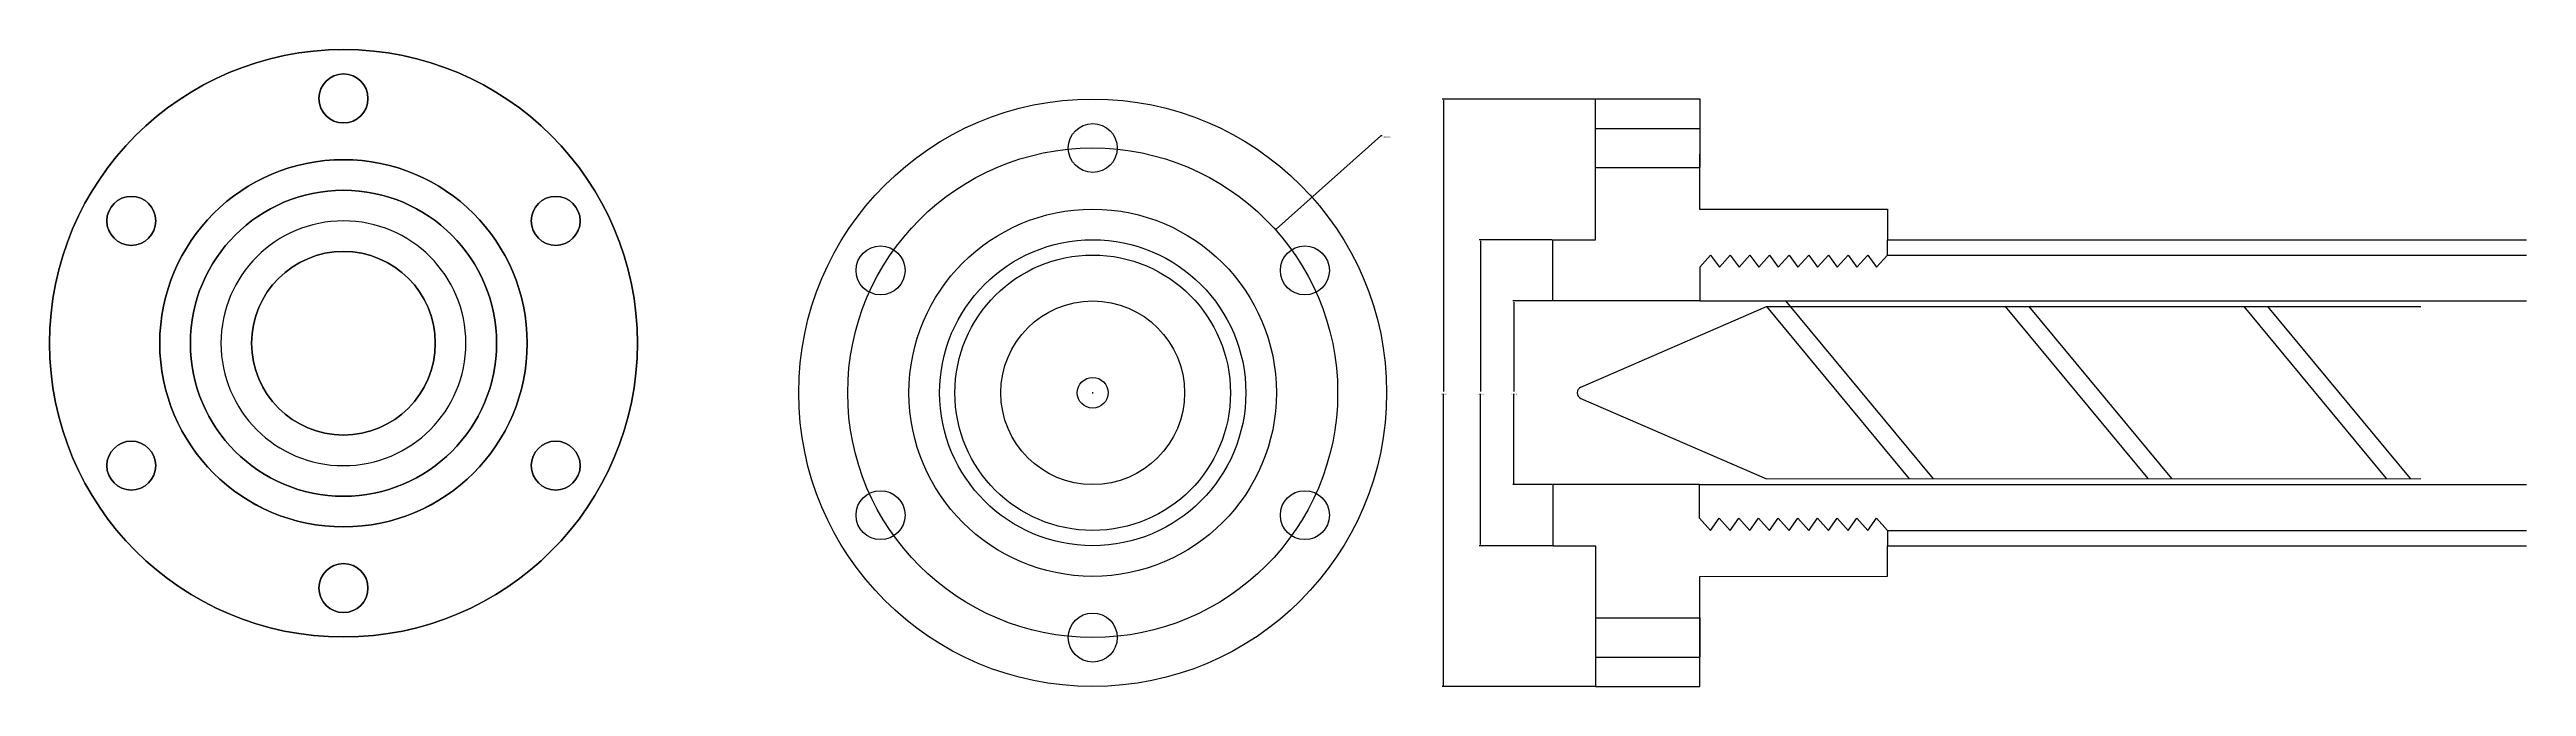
# Model space of a CAD drawing. Extents: x -170 to 234, y -48 to 56.
import ezdxf

# ---------------------------------------------------------------- set-up
doc = ezdxf.new("R2010")
doc.units = 0
doc.layers.get('0').update_dxf_attribs({"linetype": 'CONTINUOUS'})
doc.layers.get('DEFPOINTS').update_dxf_attribs({"linetype": 'CONTINUOUS'})
for name, color, linetype in [('01-3D', 71, 'CONTINUOUS'), ('1-LOCHKREIS_80MM', 31, 'CONTINUOUS'), ('3-SCHNECKENROHR-BARREL', 4, 'CONTINUOUS'), ('4-ROHRGEWINDE-AUSSEN_M45X2', 141, 'CONTINUOUS'), ('5-DURCHGANGSGEWINDE_M8X1_5', 225, 'CONTINUOUS'), ('6-KOPFPASSUNG_7MM', 240, 'CONTINUOUS'), ('7-FLANSCH-AUSSEN_96MM_17MM', 3, 'CONTINUOUS')]:
    doc.layers.add(name, color=color, linetype=linetype)
doc.dimstyles.get("Standard").update_dxf_attribs({"dimtxt": 0.18, "dimasz": 0.18, "dimexe": 0.18, "dimexo": 0.0625, "dimgap": 0.09, "dimtad": 0, "dimtih": 1, "dimtoh": 1, "dimzin": 0, "dimcen": 0.09, "dimazin": 3, "dimtfac": 1, "dimtofl": 0, "dimtmove": 0, "dimatfit": 3})

# ---------------------------------------------------------------- blocks, each defined once
blk = doc.blocks.new('*D7')
at = {"color": 0}
for p, q in [((75.05, 15), (68.59, 15)), ((68.77, 14.82), (68.77, 0.18)), ((68.77, -14.82), (68.77, -0.18)), ((75.05, -15), (68.59, -15))]:
    blk.add_line(p, q, dxfattribs=at)
for points in [[(68.74, 14.82), (68.8, 14.82), (68.77, 15)], [(68.74, -14.82), (68.8, -14.82), (68.77, -15)]]:
    blk.add_solid(points, dxfattribs=at)
at = {"layer": 'DEFPOINTS', "color": 0}
for p in [(75.12, 15), (68.77, -15), (75.12, -15)]:
    blk.add_point(p, dxfattribs=at)
at = {"color": 0}
blk.add_text('30.0000', height=0.18, dxfattribs=at).set_placement((68.41, -0.32))
blk = doc.blocks.new('*D8')
at = {"color": 0}
for p, q in [((75.05, 25), (63.12, 25)), ((63.3, 24.82), (63.3, 0.18)), ((63.3, -24.82), (63.3, -0.18)), ((75.05, -25), (63.12, -25))]:
    blk.add_line(p, q, dxfattribs=at)
for points in [[(63.27, 24.82), (63.33, 24.82), (63.3, 25)], [(63.27, -24.82), (63.33, -24.82), (63.3, -25)]]:
    blk.add_solid(points, dxfattribs=at)
at = {"layer": 'DEFPOINTS', "color": 0}
for p in [(75.12, 25), (63.3, -25), (75.12, -25)]:
    blk.add_point(p, dxfattribs=at)
at = {"color": 0}
blk.add_text('50.0000', height=0.18, dxfattribs=at).set_placement((62.94, -0.32))
blk = doc.blocks.new('*D9')
at = {"color": 0}
for p, q in [((82.05, 48), (57.08, 48)), ((57.26, 47.82), (57.26, 0.18)), ((57.26, -47.82), (57.26, -0.18)), ((82.05, -48), (57.08, -48))]:
    blk.add_line(p, q, dxfattribs=at)
for points in [[(57.23, 47.82), (57.29, 47.82), (57.26, 48)], [(57.23, -47.82), (57.29, -47.82), (57.26, -48)]]:
    blk.add_solid(points, dxfattribs=at)
at = {"layer": 'DEFPOINTS', "color": 0}
for p in [(82.12, 48), (57.26, -48), (82.12, -48)]:
    blk.add_point(p, dxfattribs=at)
at = {"color": 0}
blk.add_text('96.0000', height=0.18, dxfattribs=at).set_placement((56.9, -0.32))
blk = doc.blocks.new('*D10')
at = {"color": 0}
for p, q in [((47.06, 42.01), (29.97, 26.76)), ((47.24, 42.01), (47.06, 42.01)), ((-0.09, 0), (0.09, 0)), ((0, -0.09), (0, 0.09))]:
    blk.add_line(p, q, dxfattribs=at)
blk.add_solid([(29.95, 26.78), (29.99, 26.74), (29.84, 26.64)], dxfattribs=at)
at = {"layer": 'DEFPOINTS', "color": 0}
for p in [(29.84, 26.64), (-29.84, -26.64)]:
    blk.add_point(p, dxfattribs=at)
at = {"color": 0}
blk.add_text('%%c80.0000', height=0.18, dxfattribs=at).set_placement((47.52, 41.7))
blk = doc.blocks.new('*U11')
at = {"layer": '01-3D', "extrusion": (0, 0, -1)}
for centre, radius in [((122.34, 8.09, -20), 48), ((122.34, 8.09, -37), 48), ((122.34, 48.09, -20), 4), ((122.34, 48.09, -20), 4), ((122.34, 8.09), 30), ((122.34, 8.09, -20), 30), ((122.34, 8.09, -44), 25), ((156.98, 28.09, -20), 4), ((156.98, 28.09, -20), 4), ((87.69, 28.09, -20), 4), ((87.69, 28.09, -20), 4), ((122.34, 8.09), 20), ((122.34, 8.09, -20), 20), ((122.34, 8.09), 20), ((122.34, 8.09, -20), 20), ((122.34, 8.09, -20), 15), ((122.34, 8.09, -20), 15), ((156.98, -11.91, -20), 4), ((156.98, -11.91, -20), 4), ((87.69, -11.91, -20), 4), ((87.69, -11.91, -20), 4), ((122.34, -31.91, -20), 4), ((122.34, -31.91, -20), 4)]:
    blk.add_circle(centre, radius, dxfattribs=at)
at = {"layer": '01-3D'}
for centre, radius in [((-122.34, 8.09, 20), 48), ((-122.34, 8.09, 37), 48), ((-122.34, 48.09, 37), 4), ((-122.34, 48.09, 37), 4), ((-122.34, 8.09), 30), ((-122.34, 8.09, 20), 30), ((-122.34, 8.09, 37), 25), ((-122.34, 8.09, 37), 25), ((-122.34, 8.09, 44), 25), ((-156.98, 28.09, 37), 4), ((-156.98, 28.09, 37), 4), ((-87.69, 28.09, 37), 4), ((-87.69, 28.09, 37), 4), ((-122.34, 8.09, 44), 15), ((-122.34, 8.09, 44), 15), ((-156.98, -11.91, 37), 4), ((-156.98, -11.91, 37), 4), ((-87.69, -11.91, 37), 4), ((-87.69, -11.91, 37), 4), ((-122.34, -31.91, 37), 4), ((-122.34, -31.91, 37), 4)]:
    blk.add_circle(centre, radius, dxfattribs=at)

msp = doc.modelspace()

# ---------------------------------------------------------------- linework, layer by layer
for p, q in [((79.717, 0.917), (109.999, 14.083)), ((109.999, 14.083), (133.338, -14.062)), ((109.999, 14.083), (152.869, 14.083)), ((113.136, 15), (137.233, -14.059)), ((148.972, 14.083), (172.283, -14.028)), ((152.869, 14.083), (176.178, -14.025)), ((152.869, 14.083), (216.866, 14.083)), ((187.945, 14.083), (211.228, -13.994)), ((191.842, 14.083), (215.122, -13.99)), ((79.717, -0.917), (109.999, -14.083)), ((109.999, -14.083), (216.866, -13.989))]:
    msp.add_line(p, q)
msp.add_arc((80.116, 0), 1, 113.49857, 246.50143)
at = {"layer": '1-LOCHKREIS_80MM'}
msp.add_circle((0, 0), 40, dxfattribs=at)
at = {"layer": '3-SCHNECKENROHR-BARREL'}
for points in [[(129.777, 25.009), (234.116, 25.009)], [(99.12, 20.509), (99.12, 15), (234.116, 15)], [(129.777, 22.509), (234.116, 22.509)], [(99.11, -20.511), (99.109, -14.978), (234.116, -15)], [(127.984, -20.491), (129.768, -22.49), (234.116, -22.499)], [(129.767, -24.99), (129.767, -24.99), (234.116, -24.999)]]:
    msp.add_lwpolyline(points, dxfattribs=at)
for centre in [(-122.335, 8.093, 20), (0, 0)]:
    msp.add_circle(centre, 30, dxfattribs=at)
at = {"layer": '4-ROHRGEWINDE-AUSSEN_M45X2'}
for p, q in [((129.777, 22.509), (129.777, 25.008)), ((129.768, -22.49), (129.767, -24.99))]:
    msp.add_line(p, q, dxfattribs=at)
for points in [[(99.12, 20.509), (100.902, 22.509), (102.328, 20.509)], [(102.328, 20.509), (104.11, 22.509), (105.537, 20.509)], [(105.537, 20.509), (107.319, 22.509), (108.745, 20.509)], [(108.745, 20.509), (110.527, 22.509), (111.953, 20.509)], [(111.953, 20.509), (113.735, 22.509), (115.161, 20.509)], [(115.161, 20.509), (116.943, 22.509), (118.37, 20.509)], [(118.37, 20.509), (120.152, 22.509), (121.578, 20.509)], [(121.578, 20.509), (123.36, 22.509), (124.786, 20.509)], [(124.786, 20.509), (126.568, 22.509), (127.995, 20.509)], [(127.995, 20.509), (129.777, 22.509)], [(99.11, -20.511), (100.893, -22.509), (102.318, -20.509)], [(102.318, -20.509), (104.101, -22.507), (105.526, -20.506)], [(105.526, -20.506), (107.31, -22.505), (108.735, -20.504)], [(108.735, -20.504), (110.518, -22.503), (111.943, -20.502)], [(111.943, -20.502), (113.726, -22.501), (115.151, -20.5)], [(115.151, -20.5), (116.934, -22.499), (118.359, -20.498)], [(118.359, -20.498), (120.143, -22.496), (121.568, -20.495)], [(121.568, -20.495), (123.351, -22.494), (124.776, -20.493)], [(124.776, -20.493), (126.559, -22.492), (127.984, -20.491)]]:
    msp.add_lwpolyline(points, dxfattribs=at)
msp.add_circle((0, 0), 22.5, dxfattribs=at)
at = {"layer": '5-DURCHGANGSGEWINDE_M8X1_5'}
for p, q in [((82.116, 43.2), (99.116, 43.2)), ((82.116, 36.8), (82.116, 43.2)), ((99.116, 43.2), (99.116, 36.8)), ((82.116, 36.8), (99.116, 36.8)), ((82.116, -36.8), (99.115, -36.8)), ((82.116, -36.8), (82.116, -43.2)), ((99.115, -36.8), (99.115, -43.2)), ((82.116, -43.2), (99.116, -43.2))]:
    msp.add_line(p, q, dxfattribs=at)
for centre, radius in [((0, 40), 4), ((-34.641, 20), 4), ((34.641, 20), 4), ((0, 0), 2.51), ((-34.641, -20), 4), ((34.641, -20), 4), ((0, -40), 4)]:
    msp.add_circle(centre, radius, dxfattribs=at)
at = {"layer": '6-KOPFPASSUNG_7MM'}
msp.add_line((99.116, -48), (99.116, -48), dxfattribs=at)
msp.add_line((99.116, -48), (99.116, -48), dxfattribs=at)
msp.add_line((99.116, -48), (99.116, -48), dxfattribs=at)
msp.add_line((99.116, -48), (99.116, -48), dxfattribs=at)
msp.add_line((99.116, -48), (99.116, -48), dxfattribs=at)
for radius in [25, 15]:
    msp.add_circle((0, 0), radius, dxfattribs=at)
at = {"layer": '7-FLANSCH-AUSSEN_96MM_17MM'}
for points in [[(99.12, 20.509), (99.12, 15), (75.116, 15), (75.116, 25), (82.116, 25.009), (82.116, 48.009), (99.116, 48.009), (99.11, 30.018), (129.777, 30.016), (129.777, 25.008)], [(99.11, -20.511), (99.109, -14.978), (75.116, -15), (75.116, -25), (82.116, -25), (82.116, -48), (99.116, -48), (99.111, -30), (129.767, -29.99), (129.767, -24.99)]]:
    msp.add_lwpolyline(points, dxfattribs=at)
msp.add_circle((0, 0), 48, dxfattribs=at)

# ---------------------------------------------------------------- block references
at = {"layer": '5-DURCHGANGSGEWINDE_M8X1_5'}
msp.add_blockref('*U11', (0, 0), dxfattribs=at)

# ---------------------------------------------------------------- dimensions: what is measured, and where the dimension line sits
for base, p1, p2, picture, middle in [((57.257, -48), (82.116, 48), (82.116, -48), '*D9', (57.257, 0)), ((63.298, -25), (75.116, 25), (75.116, -25), '*D8', (63.298, 0)), ((68.773, -15), (75.116, 15), (75.116, -15), '*D7', (68.773, 0))]:
    dim = msp.add_linear_dim(base=base, p1=p1, p2=p2, angle=90, dimstyle='Standard', override={"dimtmove": 0, "dimtzin": 0})
    dim.commit()
    dim.dimension.update_dxf_attribs({"geometry": picture, "text_midpoint": middle})
dim = msp.add_diameter_dim_2p(p1=(-29.838, -26.64), p2=(29.838, 26.64), dimstyle='Standard', override={"dimtmove": 0, "dimtzin": 0})
dim.commit()
dim.dimension.update_dxf_attribs({"geometry": '*D10', "text_midpoint": (47.885, 42.015), "dimtype": 131})

doc.saveas('drawing.dxf')
